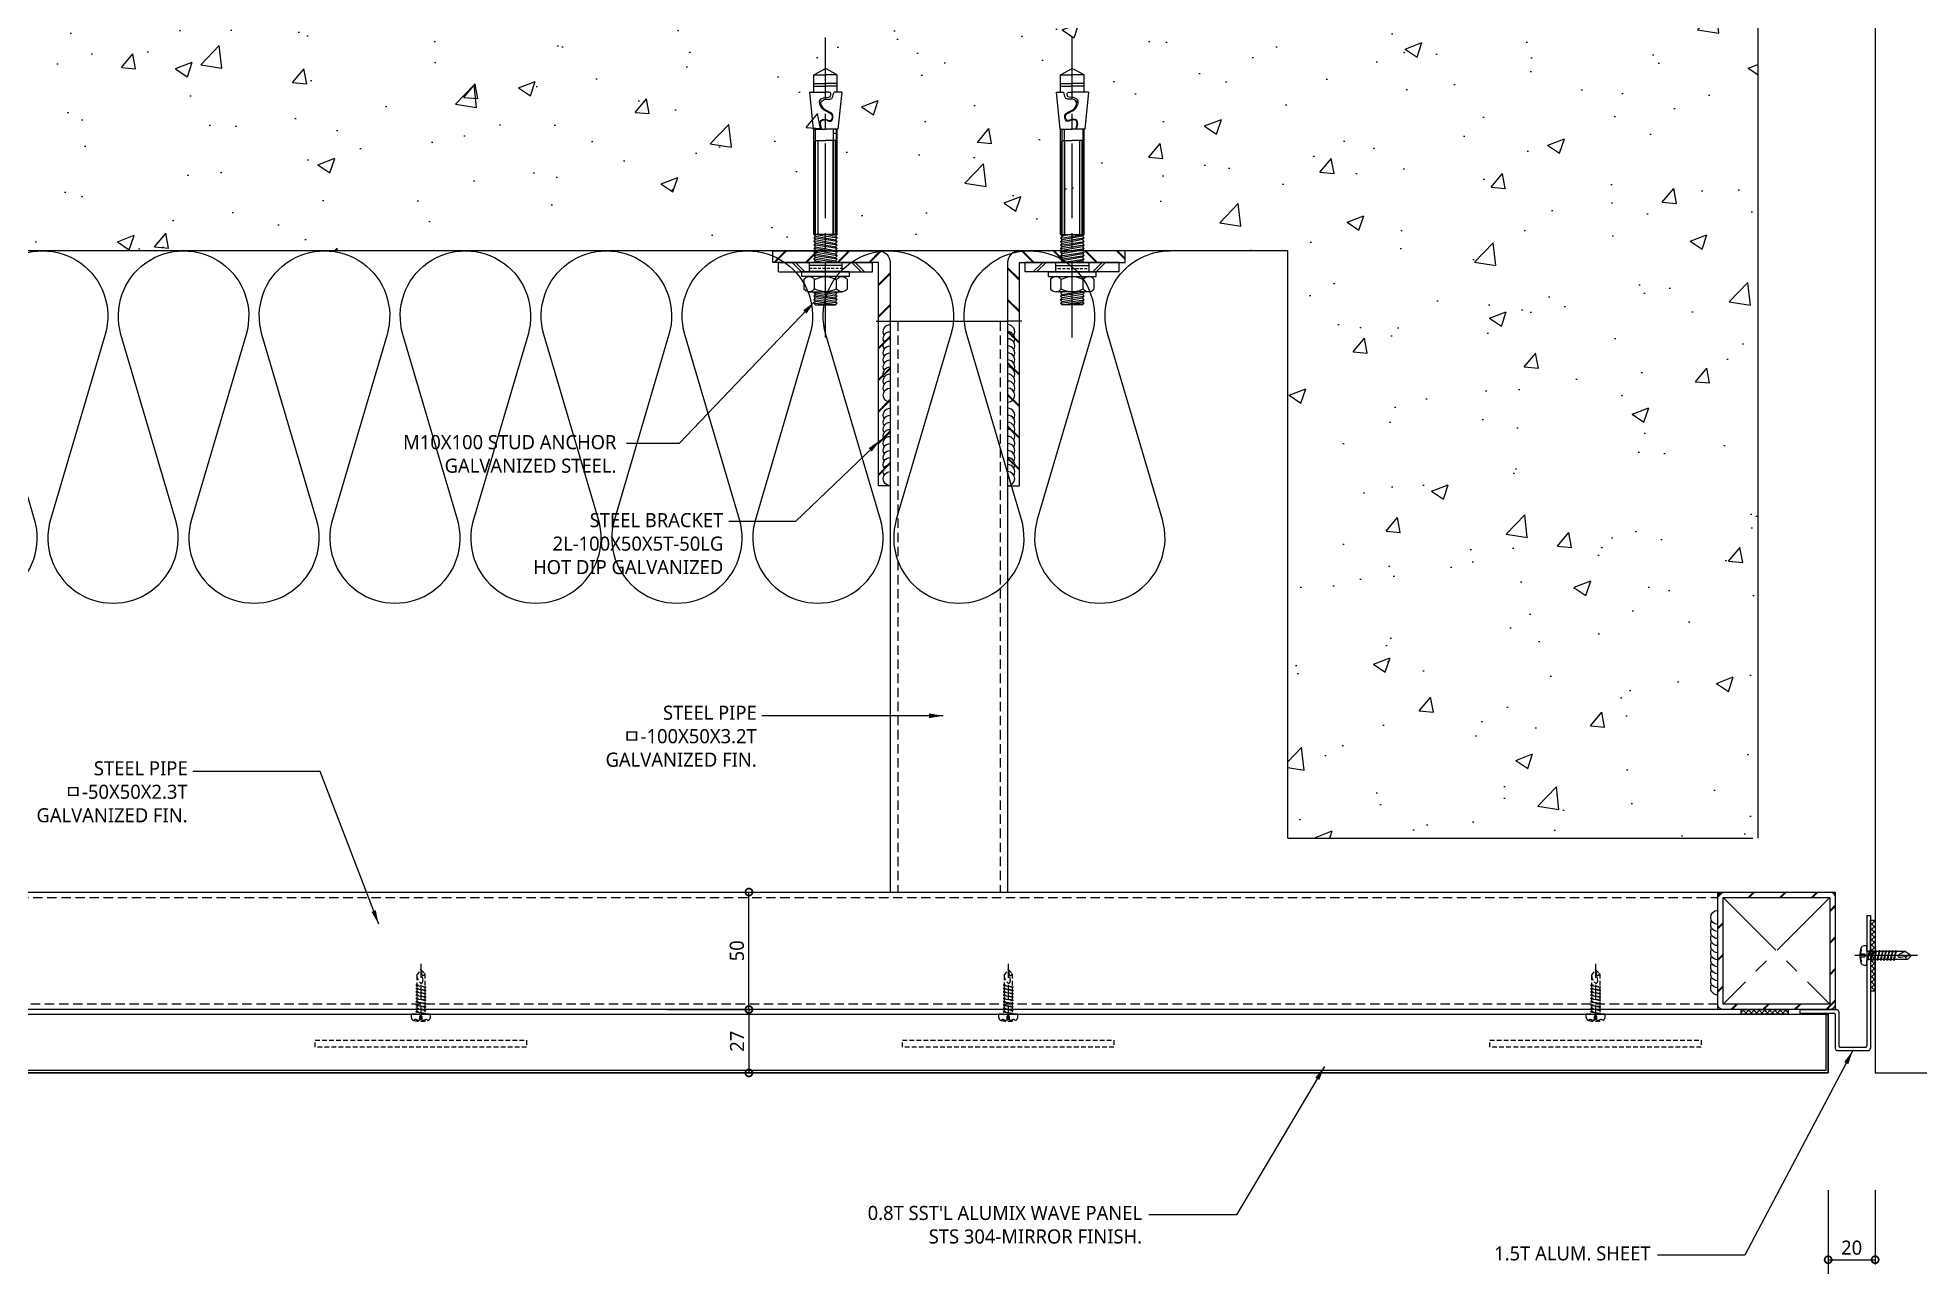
# Model space of a CAD drawing. Header units: millimetres. Extents: x 3584 to 9537, y 842 to 7828.
# Drawn here: x 5551 to 6352, y 6447 to 6969 of the extents above; entities that cross this region are included whole.
import ezdxf

# ---------------------------------------------------------------- set-up
doc = ezdxf.new("R2010")
doc.units = ezdxf.units.MM
doc.set_wipeout_variables(frame=1)
for name, pattern in [('CENTER', [50.8, 31.75, -6.35, 6.35, -6.35]), ('DASHED', [19.05, 12.7, -6.35]), ('HIDDEN', [3, 2, -1]), ('PHANTOM', [25, 20, -1, 1, -1, 1, -1])]:
    doc.linetypes.add(name, pattern=pattern)
doc.layers.get('DEFPOINTS').update_dxf_attribs({"color": 142, "lineweight": 30})
for name, color, linetype in [('0-CEN', 1, 'CENTER'), ('0-DIM', 7, 'Continuous'), ('0-WELDING', 1, 'Continuous'), ('1', 1, 'Continuous'), ('2', 2, 'Continuous'), ('2-SCREW-BOLT', 2, 'Continuous'), ('3', 3, 'CENTER'), ('4', 4, 'Continuous'), ('6', 6, 'Continuous'), ('7', 7, 'Continuous'), ('8', 8, 'Continuous'), ('CASTFIX', 1, 'Continuous'), ('CON', 2, 'Continuous'), ('MRK1', 3, 'Continuous'), ('Net truc', 31, 'CENTER'), ('TEXT', 7, 'Continuous'), ('xref_section$0$CON', 2, 'Continuous'), ('xref_section$0$FIN1', 6, 'Continuous'), ('xref_section$0$INSUL', 8, 'Continuous'), ('xref_section$0$WID', 4, 'Continuous')]:
    doc.layers.add(name, color=color, linetype=linetype)
doc.layers.add('def', color=213, linetype='Continuous', plot=False)
doc.styles.add('맑은고딕', font='malgun.ttf')
doc.dimstyles.new('HD-2', dxfattribs={"dimscale": 2, "dimtxt": 3, "dimasz": 3, "dimexe": 1, "dimexo": 3, "dimgap": 1, "dimtad": 1, "dimdec": 1, "dimzin": 12, "dimdsep": 46, "dimtxsty": '맑은고딕', "dimblk": 'DOTSMALL', "dimcen": 1, "dimclrd": 2, "dimclre": 2, "dimclrt": 7, "dimadec": 1, "dimazin": 2, "dimtfac": 1, "dimtdec": 1, "dimtix": 1, "dimtmove": 2, "dimatfit": 3, "dimfxl": 1, "dimtolj": 1, "dimtzin": 12, "dimlwd": -1, "dimlwe": -1, "dimarcsym": 0})
pattern_1 = [(315.00029167, (-195628.029, 178614.0412), (1.122526301, 1.122537729), []), (45.00029167, (-195628.029, 178614.0412), (-1.122537729, 1.122526301), [])]

msp = doc.modelspace()

# ---------------------------------------------------------------- texts
at = {"layer": 'TEXT', "color": 0, "char_height": 6, "attachment_point": 3, "style": '맑은고딕'}
for s, insert, width in [('M10X100 STUD ANCHOR\\PGALVANIZED STEEL.', (5797.82, 6799.63), 148.494), ('STEEL BRACKET\\P2L-100X50X5T-50LG\\PHOT DIP GALVANIZED', (5843.3, 6766.44), 131.7363), ('STEEL PIPE\\Pㅁ-100X50X3.2T\\PGALVANIZED FIN.', (5857.54, 6684.46), 121.1974), ('STEEL PIPE\\Pㅁ-50X50X2.3T\\PGALVANIZED FIN.', (5615.32, 6660.8), 121.1974), ("0.8T SST'L ALUMIX WAVE PANEL\\PSTS 304-MIRROR FINISH.", (6021.55, 6471.48), 139.0953), ('1.5T ALUM. SHEET', (6237.97, 6454.28), 139.0953)]:
    msp.add_mtext(s, dxfattribs=dict(at, insert=insert, width=width))

# ---------------------------------------------------------------- blocks, each defined once
blk = doc.blocks.new('50X50X2.3T')
h = blk.add_hatch()
h.set_pattern_fill('ANSI32', color=8)
h.set_pattern_definition([(45, (0, 0), (-6.7352, 6.7352), []), (45, (0.449, 0), (-6.7352, 6.7352), [])])
edge = h.paths.add_edge_path()
edge.add_line((-22.7, 25), (22.7, 25))
edge.add_arc((22.7, 22.7), 2.3, 0, 90, ccw=False)
edge.add_line((25, 22.7), (25, -22.7))
edge.add_arc((22.7, -22.7), 2.3, -90, 0, ccw=False)
edge.add_line((22.7, -25), (-22.7, -25))
edge.add_arc((-22.7, -22.7), 2.3, 180, 270, ccw=False)
edge.add_line((-25, -22.7), (-25, 22.7))
edge.add_arc((-22.7, 22.7), 2.3, 90, 180, ccw=False)
h.paths.add_polyline_path([(-22.7, 22.7), (22.7, 22.7), (22.7, -22.7), (-22.7, -22.7)], flags=16)
at = {"layer": '0-CEN'}
for p, q in [((-22.7, 22.7), (22.7, -22.7)), ((22.7, 22.7), (-22.7, -22.7))]:
    blk.add_line(p, q, dxfattribs=at)
at = {"layer": '7'}
blk.add_lwpolyline([(-22.7, 25), (22.7, 25, -0.414214), (25, 22.7), (25, -22.7, -0.414214), (22.7, -25), (-22.7, -25, -0.414214), (-25, -22.7), (-25, 22.7, -0.414214)], format="xyb", close=True, dxfattribs=at)
blk.add_lwpolyline([(-22.7, 22.7), (22.7, 22.7), (22.7, -22.7), (-22.7, -22.7)], close=True, dxfattribs=at)
at = {"layer": 'def'}
blk.add_lwpolyline([(-25, 25), (25, 25), (25, -25), (-25, -25)], close=True, dxfattribs=at)
blk = doc.blocks.new('*U44')
at = {"layer": '0-WELDING'}
for centre, end in [((3, 0), 180), ((6, 0), 120), ((9, 0), 120), ((12, 0), 120), ((15, 0), 120), ((18, 0), 120), ((21, 0), 120), ((24, 0), 120), ((27, 0), 120), ((30, 0), 120), ((33, 0), 120)]:
    blk.add_arc(centre, 3, 0, end, dxfattribs=at)
blk = doc.blocks.new('*U41')
at = {"layer": '2'}
for p, q in [((-1.75, -3.05), (-1.75, 0)), ((1.75, -3.05), (1.75, 0)), ((-1.75, -16.46), (-1.75, -2.96)), ((1.75, -17.26), (1.75, -2.96))]:
    blk.add_line(p, q, dxfattribs=at)
blk.add_lwpolyline([(0, -19), (0.89, -14.29, 0.346664), (0.38, -13.26, 0.325529), (-0.2, -13.37, 0.145857), (-1.75, -16.46), (0, -19), (1.75, -17.26)], format="xyb", dxfattribs=at)
blk.add_arc((0.94, -17.43), 0.825, 12.04422, 129.66617, dxfattribs=at)
at = {"layer": '2-SCREW-BOLT'}
for p, q in [((-1.94, 0), (-4.08, 0)), ((-2.5, 0), (2.5, 0)), ((-2.5, 0), (2.5, 0)), ((4.08, 0), (2.33, 0))]:
    blk.add_line(p, q, dxfattribs=at)
blk.add_lwpolyline([(-4.08, 0), (-4.08, 1.19, -0.334238), (-3.01, 2.61, -0.141196), (3.01, 2.61, -0.334238), (4.08, 1.19), (4.08, 0)], format="xyb", dxfattribs=at)
blk.add_lwpolyline([(3.01, 2.61), (2.74, 2.39), (2.43, 2.3), (2.11, 2.32), (1.79, 2.4), (1.47, 2.52), (1.19, 2.63), (0.95, 2.72), (0.77, 2.74), (0.65, 2.67), (0.59, 2.53), (0.57, 2.33), (0.58, 2.08), (0.59, 1.81), (0.6, 1.54), (0.6, 1.28), (0.55, 1.06), (0.46, 0.88), (0.33, 0.75), (0.17, 0.67), (0, 0.65), (-0.17, 0.67), (-0.33, 0.75), (-0.46, 0.88), (-0.55, 1.06), (-0.6, 1.28), (-0.6, 1.54), (-0.59, 1.81), (-0.58, 2.08), (-0.57, 2.33), (-0.59, 2.53), (-0.65, 2.67), (-0.77, 2.74), (-0.95, 2.72), (-1.19, 2.63), (-1.47, 2.52), (-1.79, 2.4), (-2.11, 2.32), (-2.43, 2.3), (-2.74, 2.39), (-3.01, 2.61)], dxfattribs=at)
at = {"layer": 'Net truc', "color": 1, "linetype": 'CENTER', "ltscale": 3}
blk.add_line((0, -21.48), (0, 5.21), dxfattribs=at)
at = {"color": 187}
blk.add_wipeout([(-2.1, -1.06), (-1.75, -1.26), (0, -0.67), (1.75, -0.43), (2.1, -0.27), (1.75, -0.07), (0, -0.67), (-1.75, -0.9)], dxfattribs=at)
at = {"layer": '1'}
h = blk.add_hatch(dxfattribs=at)
h.set_pattern_fill('AR-SAND', color=256)
edge = h.paths.add_edge_path()
edge.add_line((-5.16, 0), (5.16, 0))
edge.add_arc((0, 0), 5.16, 0, 180)
blk.add_line((0, 0), (0, 0))
at = {"color": 2}
blk.add_lwpolyline([(-2.1, -1.06), (-1.75, -0.9), (1.75, -0.43), (2.1, -0.27), (1.75, -0.07), (-1.75, -1.26), (-2.1, -1.06), (2.1, -0.27)], close=True, dxfattribs=at)
at = {"color": 187}
blk.add_wipeout([(-2.1, -2.47), (-1.75, -2.67), (0, -2.08), (1.75, -1.84), (2.1, -1.68), (1.75, -1.48), (0, -2.08), (-1.75, -2.31)], dxfattribs=at)
at = {"color": 2}
blk.add_lwpolyline([(-2.1, -2.47), (-1.75, -2.31), (1.75, -1.84), (2.1, -1.68), (1.75, -1.48), (-1.75, -2.67), (-2.1, -2.47), (2.1, -1.68)], close=True, dxfattribs=at)
at = {"color": 187}
blk.add_wipeout([(-2.1, -3.88), (-1.75, -4.08), (0, -3.49), (1.75, -3.25), (2.1, -3.09), (1.75, -2.89), (0, -3.49), (-1.75, -3.72)], dxfattribs=at)
at = {"color": 2}
blk.add_lwpolyline([(-2.1, -3.88), (-1.75, -3.72), (1.75, -3.25), (2.1, -3.09), (1.75, -2.89), (-1.75, -4.08), (-2.1, -3.88), (2.1, -3.09)], close=True, dxfattribs=at)
at = {"color": 187}
blk.add_wipeout([(-2.1, -5.29), (-1.75, -5.49), (0, -4.9), (1.75, -4.66), (2.1, -4.5), (1.75, -4.3), (0, -4.9), (-1.75, -5.13)], dxfattribs=at)
at = {"color": 2}
blk.add_lwpolyline([(-2.1, -5.29), (-1.75, -5.13), (1.75, -4.66), (2.1, -4.5), (1.75, -4.3), (-1.75, -5.49), (-2.1, -5.29), (2.1, -4.5)], close=True, dxfattribs=at)
at = {"color": 187}
blk.add_wipeout([(-2.1, -6.7), (-1.75, -6.9), (0, -6.31), (1.75, -6.07), (2.1, -5.91), (1.75, -5.71), (0, -6.31), (-1.75, -6.54)], dxfattribs=at)
at = {"color": 2}
blk.add_lwpolyline([(-2.1, -6.7), (-1.75, -6.54), (1.75, -6.07), (2.1, -5.91), (1.75, -5.71), (-1.75, -6.9), (-2.1, -6.7), (2.1, -5.91)], close=True, dxfattribs=at)
at = {"color": 187}
blk.add_wipeout([(-2.1, -8.11), (-1.75, -8.31), (0, -7.72), (1.75, -7.48), (2.1, -7.32), (1.75, -7.12), (0, -7.72), (-1.75, -7.95)], dxfattribs=at)
at = {"color": 2}
blk.add_lwpolyline([(-2.1, -8.11), (-1.75, -7.95), (1.75, -7.48), (2.1, -7.32), (1.75, -7.12), (-1.75, -8.31), (-2.1, -8.11), (2.1, -7.32)], close=True, dxfattribs=at)
at = {"color": 187}
blk.add_wipeout([(-2.1, -9.52), (-1.75, -9.72), (0, -9.13), (1.75, -8.89), (2.1, -8.73), (1.75, -8.53), (0, -9.13), (-1.75, -9.36)], dxfattribs=at)
at = {"color": 2}
blk.add_lwpolyline([(-2.1, -9.52), (-1.75, -9.36), (1.75, -8.89), (2.1, -8.73), (1.75, -8.53), (-1.75, -9.72), (-2.1, -9.52), (2.1, -8.73)], close=True, dxfattribs=at)
at = {"color": 187}
blk.add_wipeout([(-2.1, -10.93), (-1.75, -11.13), (0, -10.54), (1.75, -10.3), (2.1, -10.14), (1.75, -9.94), (0, -10.54), (-1.75, -10.77)], dxfattribs=at)
at = {"color": 2}
blk.add_lwpolyline([(-2.1, -10.93), (-1.75, -10.77), (1.75, -10.3), (2.1, -10.14), (1.75, -9.94), (-1.75, -11.13), (-2.1, -10.93), (2.1, -10.14)], close=True, dxfattribs=at)
at = {"color": 187}
blk.add_wipeout([(-2.1, -12.34), (-1.75, -12.54), (0, -11.95), (1.75, -11.71), (2.1, -11.55), (1.75, -11.35), (0, -11.95), (-1.75, -12.18)], dxfattribs=at)
at = {"color": 2}
blk.add_lwpolyline([(-2.1, -12.34), (-1.75, -12.18), (1.75, -11.71), (2.1, -11.55), (1.75, -11.35), (-1.75, -12.54), (-2.1, -12.34), (2.1, -11.55)], close=True, dxfattribs=at)
blk = doc.blocks.new('Set Anchor')
at = {"layer": '1'}
h = blk.add_hatch(dxfattribs=at)
h.set_pattern_fill('ANSI33', color=256, scale=10, angle=135, style=0)
h.set_pattern_definition([(180, (-2444.4873, -986.835), (-1e-15, -2.5), []), (180, (-2445.7373, -985.585), (-1e-15, -2.5), [1.25, -0.625])])
h.paths.add_polyline_path([(0, 4), (-7, 4), (-7, 0), (0, 0)])
h.paths.add_polyline_path([(7, 4), (0, 4), (0, 0), (7, 0)])
at = {"color": 1, "linetype": 'CENTER'}
blk.add_line((0, 31.93), (0, -95.78), dxfattribs=at)
for p, q in [((-20, 4), (20, 4)), ((-20, 4), (-20, 0)), ((-20, 0), (20, 0)), ((20, 4), (20, 0))]:
    blk.add_line(p, q)
at = {"layer": '1'}
blk.add_lwpolyline([(-7, 4), (7, 4), (7, 0), (-7, 0)], close=True, dxfattribs=at)
at = {"layer": '2'}
for p, q in [((-5.04, 17.31), (4.25, 18.04)), ((-5.04, 17.31), (4.25, 18.04)), ((5, 17.29), (-5, 15.83)), ((5, 17.29), (-5, 15.83)), ((4.25, 18.04), (-4.29, 16.55)), ((4.25, 18.04), (-4.29, 16.55)), ((-4.29, 18.02), (4.21, 18.02)), ((-4.29, 18.02), (4.21, 18.02)), ((4.25, 16.54), (-4.29, 15.05)), ((4.25, 16.54), (-4.29, 15.05)), ((-9.21, 7.11), (-9.21, 11.3)), ((-9.21, 7.11), (-9.21, 11.3)), ((-7, 12.4), (7, 12.4)), ((-7, 12.4), (7, 12.4)), ((-5.04, 14.29), (-4.29, 13.54)), ((-5.04, 14.29), (-4.29, 13.54)), ((-5.04, 12.79), (-4.29, 13.54)), ((-5.04, 12.79), (-4.29, 13.54)), ((-5.04, 12.79), (-4.65, 12.4)), ((-5.04, 12.79), (-4.65, 12.4)), ((5, 15.79), (-5, 14.26)), ((5, 15.79), (-5, 14.26)), ((-5, 12.76), (5, 14.29)), ((-5, 12.76), (5, 14.29)), ((-4.67, 11.13), (-4.67, 7.27)), ((-4.67, 11.13), (-4.67, 7.27)), ((-4.29, 13.54), (4.25, 15.04)), ((-4.29, 13.54), (4.25, 15.04)), ((4.25, 13.54), (-2.22, 12.4)), ((4.25, 13.54), (-2.22, 12.4)), ((1.6, 12.26), (5, 12.78)), ((1.6, 12.26), (5, 12.78)), ((4.25, 13.54), (5, 14.29)), ((4.25, 13.54), (5, 14.29)), ((4.25, 13.54), (5, 12.78)), ((4.25, 13.54), (5, 12.78)), ((4.62, 12.4), (5, 12.78)), ((4.62, 12.4), (5, 12.78)), ((4.67, 11.13), (4.67, 7.27)), ((4.67, 11.13), (4.67, 7.27)), ((9.21, 7.11), (9.21, 11.3)), ((9.21, 7.11), (9.21, 11.3)), ((10.12, 6), (-10.12, 6)), ((-10.12, 6), (-10.12, 4)), ((-5.04, 0.66), (-5.04, 0.66)), ((-5.04, 0.66), (-5.04, 0.66)), ((4.54, 0), (-5.04, -1.5)), ((4.54, 0), (-5.04, -1.5)), ((-4.29, -0.75), (-0.21, 0)), ((-4.29, -0.75), (-0.21, 0)), ((4.25, -0.67), (4.93, 0)), ((4.25, -0.67), (4.93, 0)), ((10.12, 6), (10.12, 4)), ((-5.04, 0), (-4.29, -0.75)), ((-5.04, 0), (-4.29, -0.75)), ((-5.04, -1.5), (-4.29, -0.75)), ((-5.04, -1.5), (-4.29, -0.75)), ((-5.04, -1.5), (-4.29, -2.25)), ((-5.04, -1.5), (-4.29, -2.25)), ((-5.04, -3), (-4.29, -2.25)), ((-5.04, -3), (-4.29, -2.25)), ((-5.04, -3), (-4.29, -3.75)), ((-5.04, -4.5), (-4.29, -3.75)), ((-5.04, -4.5), (-4.29, -5.25)), ((-5.04, -6), (-4.29, -5.25)), ((-5.04, -6), (-4.29, -6.75)), ((-5.04, -7.51), (-4.29, -6.75)), ((-5.04, -7.51), (-4.29, -8.26)), ((5, -1.42), (-5, -2.99)), ((5, -1.42), (-5, -2.99)), ((5, -2.93), (-5, -4.49)), ((5, -2.93), (-5, -4.49)), ((5, -4.43), (-5, -5.99)), ((5, -4.43), (-5, -5.99)), ((5, -5.93), (-5, -7.49)), ((5, -5.93), (-5, -7.49)), ((5, -7.43), (-5, -8.99)), ((5, -7.43), (-5, -8.99)), ((-4.29, -2.25), (4.25, -0.67)), ((-4.29, -2.25), (4.25, -0.67)), ((-4.29, -3.75), (4.25, -2.18)), ((-4.29, -5.25), (4.25, -3.68)), ((-4.29, -6.75), (4.25, -5.18)), ((-4.29, -8.26), (4.25, -6.68)), ((4.25, -0.67), (5, -1.42)), ((4.25, -0.67), (5, -1.42)), ((4.25, -2.18), (5, -1.42)), ((4.25, -2.18), (5, -1.42)), ((4.25, -2.18), (5, -2.93)), ((4.25, -2.18), (5, -2.93)), ((4.25, -3.68), (5, -2.93)), ((4.25, -3.68), (5, -2.93)), ((4.25, -3.68), (5, -4.43)), ((4.25, -3.68), (5, -4.43)), ((4.25, -5.18), (5, -4.43)), ((4.25, -5.18), (5, -4.43)), ((4.25, -5.18), (5, -5.93)), ((4.25, -5.18), (5, -5.93)), ((4.25, -6.68), (5, -5.93)), ((4.25, -6.68), (5, -5.93)), ((4.25, -6.68), (5, -7.43)), ((4.25, -6.68), (5, -7.43)), ((4.25, -8.18), (5, -7.43)), ((4.25, -8.18), (5, -7.43)), ((-5.04, -9.01), (-4.29, -8.26)), ((-5.04, -9.01), (-4.29, -9.76)), ((-5.04, -10.51), (-4.29, -9.76)), ((-5.04, -10.51), (-4.29, -11.26)), ((5, -8.93), (-5, -10.5)), ((5, -8.93), (-5, -10.5)), ((5, -10.43), (-5, -11.93)), ((-5, -11.93), (-4.29, -11.26)), ((-5, -11.93), (-5, -56.84)), ((-5, -11.93), (-5, -56.84)), ((5, -11.93), (-5, -11.93)), ((-4.8, -11.93), (-4.8, -51.72)), ((-4.8, -11.93), (-4.8, -51.72)), ((-4.51, -11.93), (-4.51, -51.72)), ((-4.51, -11.93), (-4.51, -51.72)), ((-4.29, -9.76), (4.25, -8.18)), ((-4.29, -11.26), (4.25, -9.68)), ((-4.24, -11.93), (-4.24, -51.72)), ((-4.24, -11.93), (-4.24, -51.72)), ((-3.19, -11.93), (-3.19, -51.72)), ((-3.19, -11.93), (-3.19, -51.72)), ((0.66, -11.93), (4.25, -11.18)), ((3.34, -11.93), (3.34, -56.84)), ((4.24, -11.93), (4.24, -51.72)), ((4.24, -11.93), (4.24, -51.72)), ((4.25, -8.18), (5, -8.93)), ((4.25, -8.18), (5, -8.93)), ((4.25, -9.68), (5, -8.93)), ((4.25, -9.68), (5, -8.93)), ((4.25, -9.68), (5, -10.43)), ((4.25, -9.68), (5, -10.43)), ((4.25, -11.18), (5, -10.43)), ((4.25, -11.18), (5, -10.43)), ((4.25, -11.18), (5, -11.93)), ((4.25, -11.18), (5, -11.93)), ((4.51, -11.93), (4.51, -51.72)), ((4.51, -11.93), (4.51, -51.72)), ((4.8, -11.93), (4.8, -51.72)), ((4.8, -11.93), (4.8, -51.72)), ((5, -11.93), (5, -56.84)), ((5, -11.93), (5, -56.84)), ((-4.5, -51.98), (0, -51.98)), ((-4.5, -51.98), (0, -51.98)), ((-4.5, -56.78), (-4.5, -51.98)), ((-4.5, -56.78), (-4.5, -51.98)), ((4.5, -51.98), (0, -51.98)), ((4.5, -51.98), (0, -51.98)), ((4.5, -56.78), (4.5, -51.98)), ((4.5, -56.78), (4.5, -51.98)), ((-6.85, -72.56), (-5.28, -56.79)), ((-6.85, -72.56), (-5.28, -56.79)), ((-5.28, -56.79), (0, -56.79)), ((-5.28, -56.79), (0, -56.79)), ((5.28, -56.79), (0, -56.79)), ((5.28, -56.79), (0, -56.79)), ((6.85, -72.56), (5.28, -56.79)), ((6.85, -72.56), (5.28, -56.79)), ((-6.85, -72.56), (0, -72.56)), ((-6.85, -72.56), (0, -72.56)), ((-5.01, -75.06), (0.08, -75.06)), ((-5.01, -75.06), (0.08, -75.06)), ((-5, -72.56), (-5, -79.95)), ((-5, -72.56), (-5, -79.95)), ((-5, -76.27), (0, -76.27)), ((-5, -76.27), (0, -76.27)), ((-5, -79.95), (0, -82.62)), ((-5, -79.95), (0, -82.62)), ((-5, -79.95), (0, -79.95)), ((-5, -79.95), (0, -79.95)), ((5.01, -75.06), (-0.08, -75.06)), ((5.01, -75.06), (-0.08, -75.06)), ((1.55, -72.56), (0, -72.56)), ((1.55, -72.56), (0, -72.56)), ((5, -76.27), (0, -76.27)), ((5, -76.27), (0, -76.27)), ((5, -79.95), (0, -82.62)), ((5, -79.95), (0, -82.62)), ((5, -79.95), (0, -79.95)), ((5, -79.95), (0, -79.95)), ((6.85, -72.56), (3.59, -72.56)), ((6.85, -72.56), (3.59, -72.56)), ((5, -72.56), (5, -79.95)), ((5, -72.56), (5, -79.95))]:
    blk.add_line(p, q, dxfattribs=at)
at = {"layer": '2', "linetype": 'DASHED'}
for p, q in [((-5.04, 17.27), (-4.29, 18.02)), ((-5.04, 17.27), (-4.29, 18.02)), ((-5.04, 17.31), (-4.29, 16.56)), ((-5.04, 17.31), (-4.29, 16.56)), ((-5.04, 15.8), (-4.29, 16.55)), ((-5.04, 15.8), (-4.29, 16.55)), ((4.25, 18.04), (5, 17.29)), ((4.25, 18.04), (5, 17.29)), ((4.25, 16.54), (5, 17.29)), ((4.25, 16.54), (5, 17.29)), ((4.25, 16.54), (5, 15.79)), ((4.25, 16.54), (5, 15.79)), ((-5.04, 15.8), (-4.29, 15.05)), ((-5.04, 15.8), (-4.29, 15.05)), ((-5.04, 14.29), (-4.29, 15.05)), ((-5.04, 14.29), (-4.29, 15.05)), ((4.25, 15.04), (5, 15.79)), ((4.25, 15.04), (5, 15.79)), ((4.25, 15.04), (5, 14.29)), ((4.25, 15.04), (5, 14.29))]:
    blk.add_line(p, q, dxfattribs=at)
at = {"layer": '2'}
for points in [[(-1.56, -56.79), (-2.1, -57.77), (-2.32, -58.88), (-2.27, -59.81), (-1.92, -60.43), (-1.25, -60.92), (-0.1, -61.01), (0.39, -60.88), (1.01, -60.66), (1.59, -60.43), (2.12, -60.48), (2.52, -60.7), (2.75, -61.23), (2.88, -61.77), (2.88, -62.16), (2.79, -62.69), (2.35, -63.32), (1.45, -63.81), (0.57, -64.25), (-0.14, -64.66), (-0.81, -65.01), (-1.25, -65.41), (-1.7, -65.94), (-2.1, -66.69), (-2.45, -67.58), (-2.54, -68.38), (-2.45, -69.01), (-1.87, -69.72), (-0.54, -70.33), (0.35, -70.29), (1.37, -70.37), (1.95, -70.6), (2.08, -70.92), (2.17, -71.4), (2.17, -71.71), (2.21, -71.98), (2.08, -72.24), (1.9, -72.34), (1.5, -72.56)], [(-1.56, -56.79), (-2.1, -57.77), (-2.32, -58.88), (-2.27, -59.81), (-1.92, -60.43), (-1.25, -60.92), (-0.1, -61.01), (0.39, -60.88), (1.01, -60.66), (1.59, -60.43), (2.12, -60.48), (2.52, -60.7), (2.75, -61.23), (2.88, -61.77), (2.88, -62.16), (2.79, -62.69), (2.35, -63.32), (1.45, -63.81), (0.57, -64.25), (-0.14, -64.66), (-0.81, -65.01), (-1.25, -65.41), (-1.7, -65.94), (-2.1, -66.69), (-2.45, -67.58), (-2.54, -68.38), (-2.45, -69.01), (-1.87, -69.72), (-0.54, -70.33), (0.35, -70.29), (1.37, -70.37), (1.95, -70.6), (2.08, -70.92), (2.17, -71.4), (2.17, -71.71), (2.21, -71.98), (2.08, -72.24), (1.9, -72.34), (1.5, -72.56)], [(-1.47, -56.79), (-1.87, -57.69), (-2.14, -59.01), (-2.01, -59.95), (-1.61, -60.43), (-0.99, -60.74), (-0.27, -60.74), (0.57, -60.57), (1.45, -60.21), (2.43, -60.21), (2.92, -60.88), (3.15, -61.59), (3.1, -62.79), (2.61, -63.5), (1.99, -63.85), (0.61, -64.56), (-0.23, -65.09), (-1.03, -65.94), (-1.7, -67), (-1.87, -67.28), (-1.96, -68.42), (-1.65, -68.78), (-0.9, -69.31), (0.08, -69.62), (0.92, -69.58), (1.95, -69.54), (2.7, -69.89), (3.15, -70.65), (3.41, -71.93), (3.59, -72.56)], [(-1.47, -56.79), (-1.87, -57.69), (-2.14, -59.01), (-2.01, -59.95), (-1.61, -60.43), (-0.99, -60.74), (-0.27, -60.74), (0.57, -60.57), (1.45, -60.21), (2.43, -60.21), (2.92, -60.88), (3.15, -61.59), (3.1, -62.79), (2.61, -63.5), (1.99, -63.85), (0.61, -64.56), (-0.23, -65.09), (-1.03, -65.94), (-1.7, -67), (-1.87, -67.28), (-1.96, -68.42), (-1.65, -68.78), (-0.9, -69.31), (0.08, -69.62), (0.92, -69.58), (1.95, -69.54), (2.7, -69.89), (3.15, -70.65), (3.41, -71.93), (3.59, -72.56)]]:
    blk.add_lwpolyline(points, dxfattribs=at)
for centre, radius, start, end in [((-7, 9.64), 2.76, 32.64489, 143.19138), ((-7, 9.64), 2.76, 32.64489, 143.19138), ((0, 3.2), 9.21, 59.52259, 120.47741), ((0, 3.2), 9.21, 59.52259, 120.47741), ((7, 9.64), 2.76, 36.80862, 147.35511), ((7, 9.64), 2.76, 36.80862, 147.35511), ((-7, 8.76), 2.76, 216.80862, 327.35511), ((-7, 8.76), 2.76, 216.80862, 327.35511), ((0, 15.21), 9.21, 239.52259, 300.47741), ((0, 15.21), 9.21, 239.52259, 300.47741), ((7, 8.76), 2.76, 212.64489, 323.19138), ((7, 8.76), 2.76, 212.64489, 323.19138)]:
    blk.add_arc(centre, radius, start, end, dxfattribs=at)
at = {"layer": '3'}
blk.add_line((10.12, 4), (-10.12, 4), dxfattribs=at)
at = {"layer": '8'}
for p, q in [((-10.19, 4), (-14.19, 0)), ((-8.77, 4), (-12.77, 0)), ((15.17, 4), (11.17, 0)), ((16.59, 4), (12.59, 0))]:
    blk.add_line(p, q, dxfattribs=at)
at = {"layer": 'CASTFIX'}
blk.add_line((3.19, -11.93), (3.19, -51.72), dxfattribs=at)
blk.add_line((3.19, -11.93), (3.19, -51.72), dxfattribs=at)
blk = doc.blocks.new('*U35')
at = {"layer": '0-WELDING'}
for centre, start in [((3, 0), 180), ((6, 0), 240), ((9, 0), 240), ((12, 0), 240), ((15, 0), 240), ((18, 0), 240), ((21, 0), 240), ((24, 0), 240), ((27, 0), 240), ((30, 0), 240)]:
    blk.add_arc(centre, 3, start, 0, dxfattribs=at)
blk = doc.blocks.new('L-100X80X6T-1')
at = {"layer": '7'}
h = blk.add_hatch(dxfattribs=at)
h.set_pattern_fill('ANSI32', color=8)
h.set_pattern_definition([(45, (-100811.442, -62247.727), (-6.7351921, 6.7351921), []), (45, (-100810.993, -62247.727), (-6.7351921, 6.7351921), [])])
edge = h.paths.add_edge_path()
edge.add_line((0, 0), (0, 5))
edge.add_line((0, 5), (-95, 5))
edge.add_line((-95, 5), (-95, 50))
edge.add_line((-95, 50), (-100, 50))
edge.add_line((-100, 50), (-100, 5))
edge.add_arc((-95, 5), 5, 180, 270)
edge.add_line((-95, 0), (0, 0))
blk.add_lwpolyline([(0, 0), (0, 5), (-95, 5), (-95, 50), (-100, 50), (-100, 5, 0.414214), (-95, 0)], format="xyb", close=True, dxfattribs=at)
at = {"layer": 'def'}
blk.add_line((-70, 6), (-70, 0), dxfattribs=at)
at = {"rotation": 180}
for p in [(-35.57, 0), (0, 0)]:
    blk.add_blockref('*U35', p, dxfattribs=at)
at = {"layer": '7', "rotation": 270}
blk.add_blockref('Set Anchor', (-95, 27.5), dxfattribs=at)
blk = doc.blocks.new('_DOTSMALL')
at = {"color": 0, "linetype": 'ByBlock', "const_width": 0.5}
blk.add_lwpolyline([(-0.0625, 0, 1), (0.0625, 0, 1)], format="xyb", close=True, dxfattribs=at)
blk = doc.blocks.new('*D90')
at = {"layer": 'DEFPOINTS', "color": 0, "transparency": 16777216}
for p in [(6313.57, 6484.24), (6333.57, 6484.24), (6333.57, 6448.57)]:
    blk.add_point(p, dxfattribs=at)
at = {"layer": 'MRK1', "color": 2, "transparency": 16777216}
for p, q in [((6313.57, 6478.24), (6313.57, 6446.57)), ((6333.57, 6478.24), (6333.57, 6446.57)), ((6313.57, 6448.57), (6333.57, 6448.57))]:
    blk.add_line(p, q, dxfattribs=at)
at = {"layer": 'MRK1', "color": 2, "transparency": 16777216, "xscale": 6, "yscale": 6, "zscale": 6, "rotation": 180}
blk.add_blockref('_DOTSMALL', (6313.57, 6448.57), dxfattribs=at)
at = {"layer": 'MRK1', "color": 2, "transparency": 16777216, "xscale": 6, "yscale": 6, "zscale": 6}
blk.add_blockref('_DOTSMALL', (6333.57, 6448.57), dxfattribs=at)
at = {"layer": 'MRK1', "color": 7, "transparency": 16777216, "insert": (6323.57, 6453.67), "char_height": 6, "attachment_point": 5, "style": '맑은고딕'}
blk.add_mtext('\\A1;20', dxfattribs=at)
blk = doc.blocks.new('*D91')
at = {"layer": '0-DIM', "color": 2, "transparency": 16777216}
for p, q in [((5819.59, 6555.09), (5856.21, 6555.09)), ((5854.21, 6555.09), (5854.21, 6528.09)), ((5819.59, 6528.09), (5856.21, 6528.09))]:
    blk.add_line(p, q, dxfattribs=at)
at = {"layer": 'DEFPOINTS', "color": 0, "transparency": 16777216}
for p in [(5813.59, 6555.09), (5813.59, 6528.09), (5854.21, 6528.09)]:
    blk.add_point(p, dxfattribs=at)
at = {"layer": '0-DIM', "color": 2, "transparency": 16777216, "xscale": 6, "yscale": 6, "zscale": 6}
for p, rotation in [((5854.21, 6555.09), 90), ((5854.21, 6528.09), 270)]:
    blk.add_blockref('_DOTSMALL', p, dxfattribs=dict(at, rotation=rotation))
at = {"layer": '0-DIM', "color": 7, "transparency": 16777216, "insert": (5849.16, 6541.59), "char_height": 6, "attachment_point": 5, "rotation": 90, "style": '맑은고딕'}
blk.add_mtext('\\A1;27', dxfattribs=at)
blk = doc.blocks.new('*D92')
at = {"layer": '0-DIM', "color": 2, "transparency": 16777216}
for p, q in [((5819.59, 6605.09), (5856.21, 6605.09)), ((5854.21, 6555.09), (5854.21, 6605.09)), ((5819.59, 6555.09), (5856.21, 6555.09))]:
    blk.add_line(p, q, dxfattribs=at)
at = {"layer": 'DEFPOINTS', "color": 0, "transparency": 16777216}
for p in [(5813.59, 6605.09), (5854.21, 6605.09), (5813.59, 6555.09)]:
    blk.add_point(p, dxfattribs=at)
at = {"layer": '0-DIM', "color": 2, "transparency": 16777216, "xscale": 6, "yscale": 6, "zscale": 6}
for p, rotation in [((5854.21, 6605.09), 90), ((5854.21, 6555.09), 270)]:
    blk.add_blockref('_DOTSMALL', p, dxfattribs=dict(at, rotation=rotation))
at = {"layer": '0-DIM', "color": 7, "transparency": 16777216, "insert": (5849.11, 6580.09), "char_height": 6, "attachment_point": 5, "rotation": 90, "style": '맑은고딕'}
blk.add_mtext('\\A1;50', dxfattribs=at)
blk = doc.blocks.new('*D89')
at = {"layer": 'DEFPOINTS', "color": 0, "transparency": 16777216}
for p in [(5483.57, 6484.24), (6313.57, 6484.24), (5483.57, 6384.32)]:
    blk.add_point(p, dxfattribs=at)
at = {"layer": 'MRK1', "color": 2, "transparency": 16777216}
for p, q in [((6313.57, 6478.24), (6313.57, 6382.32)), ((6313.57, 6384.32), (5483.57, 6384.32))]:
    blk.add_line(p, q, dxfattribs=at)
at = {"layer": 'MRK1', "color": 2, "transparency": 16777216, "xscale": 6, "yscale": 6, "zscale": 6, "rotation": 180}
blk.add_blockref('_DOTSMALL', (5483.57, 6384.32), dxfattribs=at)
at = {"layer": 'MRK1', "color": 2, "transparency": 16777216, "xscale": 6, "yscale": 6, "zscale": 6}
blk.add_blockref('_DOTSMALL', (6313.57, 6384.32), dxfattribs=at)
at = {"layer": 'MRK1', "color": 7, "transparency": 16777216, "insert": (5898.57, 6389.42), "char_height": 6, "attachment_point": 5, "style": '맑은고딕'}
blk.add_mtext('\\A1;MODULE DIM', dxfattribs=at)

# ---------------------------------------------------------------- dimensions: what is measured, and where the dimension line sits
at = {"layer": '0-DIM'}
for base, p2, picture, middle in [((5854.21, 6605.09), (5813.59, 6605.09), '*D92', (5849.11, 6580.09)), ((5854.21, 6528.09), (5813.59, 6528.09), '*D91', (5849.16, 6541.59))]:
    dim = msp.add_linear_dim(base=base, p1=(5813.59, 6555.09), p2=p2, angle=90, dimstyle='HD-2', dxfattribs=at)
    dim.commit()
    dim.dimension.update_dxf_attribs({"geometry": picture, "text_midpoint": middle})
at = {"layer": 'MRK1'}
dim = msp.add_linear_dim(base=(5483.57, 6384.32), p1=(6313.57, 6484.24), p2=(5483.57, 6484.24), text='MODULE DIM', dimstyle='HD-2', override={"dimse2": 1}, dxfattribs=at)
dim.commit()
dim.dimension.update_dxf_attribs({"geometry": '*D89', "text_midpoint": (5898.57, 6389.42)})
dim = msp.add_linear_dim(base=(6333.57, 6448.57), p1=(6313.57, 6484.24), p2=(6333.57, 6484.24), dimstyle='HD-2', dxfattribs=at)
dim.commit()
dim.dimension.update_dxf_attribs({"geometry": '*D90', "text_midpoint": (6323.57, 6453.67)})

# ---------------------------------------------------------------- hatches: boundary and pattern name
h = msp.add_hatch()
h.set_pattern_fill('ANSI37', color=8, scale=0.5, angle=-89.99971, style=0)
h.set_pattern_definition(pattern_1)
h.paths.add_polyline_path([(6333.57, 6593.09), (6333.57, 6578.09), (6331.57, 6578.09), (6331.57, 6593.09)])
h = msp.add_hatch()
h.set_pattern_fill('ANSI37', color=8, scale=0.5, angle=0.00029, style=0)
h.set_pattern_definition([(45.00029167, (-165739.3798, -195406.5053), (-1.122537729, 1.122526301), []), (135.00029167, (-165739.3798, -195406.5053), (-1.122526301, -1.122537729), [])])
h.paths.add_polyline_path([(6276.57, 6555.09), (6296.57, 6555.09), (6296.57, 6553.09), (6276.57, 6553.09)])
at = {"layer": 'CON'}
h = msp.add_hatch(dxfattribs=at)
h.set_pattern_fill('AR-CONC', color=8, scale=0.4)
h.set_pattern_definition([(50, (-26704.566, -5331.814), (72.87387, -6.37563), [7.62, -83.82]), (355, (-26704.57, -5331.81), (-14.09737, 76.42274), [6.096, -67.05623]), (100.45144, (-26698.494, -5332.345), (58.7765, 70.0471), [6.476, -71.2361]), (46.1842, (-26704.57, -5311.49), (108.43162, -16.81693), [11.43, -125.73]), (96.63556, (-26695.53, -5312.9), (94.96165, 98.97045), [9.714, -106.85424]), (351.18415, (-26704.57, -5311.49), (94.96165, 98.97045), [9.144, -100.5839]), (21, (-26694.406, -5316.574), (60.64576, -40.90608), [7.62, -83.82]), (326, (-26694.41, -5316.57), (24.72081, 73.67519), [6.096, -67.056]), (71.45144, (-26689.35, -5319.98), (85.36657, 32.76911), [6.476, -71.23598]), (37.5, (-26704.566, -5331.814), (1.235441, 33.822016), [0, -66.2432, 0, -68.072, 0, -67.31]), (7.5, (-26704.566, -5331.814), (26.727865, 40.07223), [0, -38.8112, 0, -64.7192, 0, -25.654]), (327.5, (-26727.223, -5331.814), (54.236238, -2.291498), [0, -25.4, 0, -79.248, 0, -105.156]), (317.5, (-26737.383, -5331.814), (59.25167, 10.170596), [0, -33.02, 0, -52.6288, 0, -74.676])])
h.paths.add_polyline_path([(6283.57, 7578.09), (5487.76, 7578.09, 0.041886), (5483.57, 7528.09), (5483.57, 6878.09), (6083.57, 6878.09), (6083.57, 6628.09), (6283.57, 6628.09)])

# ---------------------------------------------------------------- linework, layer by layer
at = {"color": 8}
for points in [[(6333.57, 6593.09), (6333.57, 6578.09), (6331.57, 6578.09), (6331.57, 6593.09)], [(6276.57, 6555.09), (6296.57, 6555.09), (6296.57, 6553.09), (6276.57, 6553.09)]]:
    msp.add_lwpolyline(points, close=True, dxfattribs=at)
at = {"layer": '2', "color": 8, "linetype": 'HIDDEN'}
for p, q in [((5712.82, 6569.55), (5712.82, 6556.06)), ((5716.32, 6570.35), (5716.32, 6556.06)), ((5962.82, 6569.55), (5962.82, 6556.06)), ((5966.32, 6570.35), (5966.32, 6556.06)), ((6212.82, 6569.55), (6212.82, 6556.06)), ((6216.32, 6570.35), (6216.32, 6556.06)), ((5712.82, 6556.14), (5712.82, 6553.09)), ((5716.32, 6556.14), (5716.32, 6553.09)), ((5962.82, 6556.14), (5962.82, 6553.09)), ((5966.32, 6556.14), (5966.32, 6553.09)), ((6212.82, 6556.14), (6212.82, 6553.09)), ((6216.32, 6556.14), (6216.32, 6553.09))]:
    msp.add_line(p, q, dxfattribs=at)
for points in [[(5714.57, 6572.09), (5715.46, 6567.38, -0.346664), (5714.95, 6566.36, -0.325529), (5714.37, 6566.46, -0.145857), (5712.82, 6569.55), (5714.57, 6572.09), (5716.32, 6570.35)], [(5964.57, 6572.09), (5965.46, 6567.38, -0.346664), (5964.95, 6566.36, -0.325529), (5964.37, 6566.46, -0.145857), (5962.82, 6569.55), (5964.57, 6572.09), (5966.32, 6570.35)], [(6214.57, 6572.09), (6215.46, 6567.38, -0.346664), (6214.95, 6566.36, -0.325529), (6214.37, 6566.46, -0.145857), (6212.82, 6569.55), (6214.57, 6572.09), (6216.32, 6570.35)]]:
    msp.add_lwpolyline(points, format="xyb", dxfattribs=at)
for centre in [(5715.51, 6570.53), (5965.51, 6570.53), (6215.51, 6570.53)]:
    msp.add_arc(centre, 0.825, 230.33383, 347.95578, dxfattribs=at)
at = {"layer": '2-SCREW-BOLT', "color": 8, "linetype": 'HIDDEN'}
for p, q in [((5712.62, 6553.09), (5710.49, 6553.09)), ((5712.07, 6553.09), (5717.07, 6553.09)), ((5712.07, 6553.09), (5717.07, 6553.09)), ((5718.65, 6553.09), (5716.9, 6553.09)), ((5962.62, 6553.09), (5960.49, 6553.09)), ((5962.07, 6553.09), (5967.07, 6553.09)), ((5962.07, 6553.09), (5967.07, 6553.09)), ((5968.65, 6553.09), (5966.9, 6553.09)), ((6212.62, 6553.09), (6210.49, 6553.09)), ((6212.07, 6553.09), (6217.07, 6553.09)), ((6212.07, 6553.09), (6217.07, 6553.09)), ((6218.65, 6553.09), (6216.9, 6553.09))]:
    msp.add_line(p, q, dxfattribs=at)
for points in [[(5710.49, 6553.09), (5710.49, 6551.9, 0.334238), (5711.55, 6550.48, 0.141196), (5717.58, 6550.48, 0.334238), (5718.65, 6551.9), (5718.65, 6553.09)], [(5960.49, 6553.09), (5960.49, 6551.9, 0.334238), (5961.55, 6550.48, 0.141196), (5967.58, 6550.48, 0.334238), (5968.65, 6551.9), (5968.65, 6553.09)], [(6210.49, 6553.09), (6210.49, 6551.9, 0.334238), (6211.55, 6550.48, 0.141196), (6217.58, 6550.48, 0.334238), (6218.65, 6551.9), (6218.65, 6553.09)]]:
    msp.add_lwpolyline(points, format="xyb", dxfattribs=at)
for points in [[(5717.58, 6550.48), (5717.31, 6550.7), (5717, 6550.79), (5716.68, 6550.77), (5716.35, 6550.69), (5716.04, 6550.58), (5715.76, 6550.46), (5715.52, 6550.37), (5715.34, 6550.35), (5715.22, 6550.42), (5715.16, 6550.56), (5715.14, 6550.77), (5715.15, 6551.01), (5715.16, 6551.28), (5715.17, 6551.55), (5715.16, 6551.81), (5715.12, 6552.04), (5715.03, 6552.21), (5714.9, 6552.34), (5714.74, 6552.42), (5714.57, 6552.44), (5714.4, 6552.42), (5714.24, 6552.34), (5714.11, 6552.21), (5714.02, 6552.04), (5713.97, 6551.81), (5713.96, 6551.55), (5713.98, 6551.28), (5713.99, 6551.01), (5714, 6550.77), (5713.98, 6550.56), (5713.92, 6550.42), (5713.8, 6550.35), (5713.62, 6550.37), (5713.38, 6550.46), (5713.09, 6550.58), (5712.78, 6550.69), (5712.46, 6550.77), (5712.14, 6550.79), (5711.83, 6550.7), (5711.55, 6550.48)], [(5967.58, 6550.48), (5967.31, 6550.7), (5967, 6550.79), (5966.68, 6550.77), (5966.35, 6550.69), (5966.04, 6550.58), (5965.76, 6550.46), (5965.52, 6550.37), (5965.34, 6550.35), (5965.22, 6550.42), (5965.16, 6550.56), (5965.14, 6550.77), (5965.15, 6551.01), (5965.16, 6551.28), (5965.17, 6551.55), (5965.16, 6551.81), (5965.12, 6552.04), (5965.03, 6552.21), (5964.9, 6552.34), (5964.74, 6552.42), (5964.57, 6552.44), (5964.4, 6552.42), (5964.24, 6552.34), (5964.11, 6552.21), (5964.02, 6552.04), (5963.97, 6551.81), (5963.96, 6551.55), (5963.98, 6551.28), (5963.99, 6551.01), (5964, 6550.77), (5963.98, 6550.56), (5963.92, 6550.42), (5963.8, 6550.35), (5963.62, 6550.37), (5963.38, 6550.46), (5963.09, 6550.58), (5962.78, 6550.69), (5962.46, 6550.77), (5962.14, 6550.79), (5961.83, 6550.7), (5961.55, 6550.48)], [(6217.58, 6550.48), (6217.31, 6550.7), (6217, 6550.79), (6216.68, 6550.77), (6216.35, 6550.69), (6216.04, 6550.58), (6215.76, 6550.46), (6215.52, 6550.37), (6215.34, 6550.35), (6215.22, 6550.42), (6215.16, 6550.56), (6215.14, 6550.77), (6215.15, 6551.01), (6215.16, 6551.28), (6215.17, 6551.55), (6215.16, 6551.81), (6215.12, 6552.04), (6215.03, 6552.21), (6214.9, 6552.34), (6214.74, 6552.42), (6214.57, 6552.44), (6214.4, 6552.42), (6214.24, 6552.34), (6214.11, 6552.21), (6214.02, 6552.04), (6213.97, 6551.81), (6213.96, 6551.55), (6213.98, 6551.28), (6213.99, 6551.01), (6214, 6550.77), (6213.98, 6550.56), (6213.92, 6550.42), (6213.8, 6550.35), (6213.62, 6550.37), (6213.38, 6550.46), (6213.09, 6550.58), (6212.78, 6550.69), (6212.46, 6550.77), (6212.14, 6550.79), (6211.83, 6550.7), (6211.55, 6550.48)]]:
    msp.add_lwpolyline(points, dxfattribs=at)
at = {"layer": '4'}
msp.add_lwpolyline([(5483.57, 6553.09), (6313.57, 6553.09), (6313.57, 6528.09), (5483.57, 6528.09)], dxfattribs=at)
at = {"layer": '4', "color": 8, "linetype": 'HIDDEN'}
for points in [[(5669.57, 6542.09), (5759.57, 6542.09), (5759.57, 6539.09), (5669.57, 6539.09)], [(5919.57, 6542.09), (6009.57, 6542.09), (6009.57, 6539.09), (5919.57, 6539.09)], [(6169.57, 6542.09), (6259.57, 6542.09), (6259.57, 6539.09), (6169.57, 6539.09)]]:
    msp.add_lwpolyline(points, close=True, dxfattribs=at)
at = {"layer": '7'}
for p, q in [((5914.34, 6848.09), (5914.34, 6605.09)), ((5914.34, 6848.09), (5964.34, 6848.09)), ((5964.34, 6848.09), (5964.34, 6605.09)), ((5483.57, 6605.09), (6266.57, 6605.09)), ((6266.57, 6605.09), (6316.57, 6605.09)), ((6266.57, 6555.09), (5483.57, 6555.09))]:
    msp.add_line(p, q, dxfattribs=at)
at = {"layer": '7', "color": 8, "linetype": 'HIDDEN', "ltscale": 2}
for p, q in [((5917.54, 6848.09), (5917.54, 6605.09)), ((5961.14, 6848.09), (5961.14, 6605.09)), ((5483.57, 6602.79), (6266.57, 6602.79)), ((6266.57, 6557.39), (5483.57, 6557.39))]:
    msp.add_line(p, q, dxfattribs=at)
at = {"layer": '7', "color": 4}
msp.add_lwpolyline([(5483.57, 6528.09), (6313.57, 6528.09), (6313.57, 6553.09), (6312.57, 6553.09), (6312.57, 6529.09), (5483.57, 6529.09)], dxfattribs=at)
at = {"layer": 'MRK1', "color": 3, "linetype": 'PHANTOM', "ltscale": 20}
msp.add_lwpolyline([(5783.57, 6228.09, -0.414214), (5483.57, 6528.09), (5483.57, 7528.09, -0.414214), (5783.57, 7828.09), (6783.57, 7828.09, -0.414214), (7083.57, 7528.09), (7083.57, 6528.09, -0.414214), (6783.57, 6228.09)], format="xyb", close=True, dxfattribs=at)
at = {"layer": 'Net truc', "color": 8, "linetype": 'HIDDEN', "ltscale": 3}
for p, q in [((5714.57, 6574.57), (5714.57, 6547.89)), ((5964.57, 6574.57), (5964.57, 6547.89)), ((6214.57, 6574.57), (6214.57, 6547.89))]:
    msp.add_line(p, q, dxfattribs=at)
at = {"layer": 'xref_section$0$CON'}
for p, q in [((6283.57, 7578.09), (6283.57, 6628.09)), ((6083.57, 6878.09), (5483.57, 6878.09)), ((6083.57, 6628.09), (6083.57, 6878.09)), ((6083.57, 6628.09), (6281.57, 6628.09))]:
    msp.add_line(p, q, dxfattribs=at)
at = {"layer": 'xref_section$0$FIN1', "color": 3}
for p, q in [((6330.07, 6595.09), (6331.57, 6595.09)), ((6301.57, 6555.09), (6317.07, 6555.09)), ((6301.57, 6555.09), (6301.57, 6553.59)), ((6301.57, 6553.59), (6316.07, 6553.59)), ((6316.57, 6553.09), (6316.57, 6538.59)), ((6316.57, 6553.09), (6316.57, 6538.59)), ((6318.07, 6554.09), (6318.07, 6539.59)), ((6317.57, 6537.59), (6330.57, 6537.59)), ((6318.57, 6539.09), (6329.57, 6539.09))]:
    msp.add_line(p, q, dxfattribs=at)
for centre, radius, start, end in [((6316.07, 6553.09), 0.5, 0, 90), ((6317.07, 6554.09), 1, 0, 90), ((6317.57, 6538.59), 1, 180, 270), ((6318.57, 6539.59), 0.5, 180, 270), ((6329.57, 6539.59), 0.5, 270, 0), ((6330.57, 6538.59), 1, 270, 0)]:
    msp.add_arc(centre, radius, start, end, dxfattribs=at)
at = {"layer": 'xref_section$0$INSUL'}
msp.add_lwpolyline([(5483.57, 6736.61, 0.269416), (5490.19, 6763.69), (5466.95, 6842.49, -1.337394), (5520.19, 6842.49), (5496.95, 6763.69, 1.337394), (5550.19, 6763.69), (5526.95, 6842.49, -1.337394), (5580.19, 6842.49), (5556.95, 6763.69, 1.337394), (5610.19, 6763.69), (5586.95, 6842.49, -1.337394), (5640.19, 6842.49), (5616.95, 6763.69, 1.337394), (5670.19, 6763.69), (5646.95, 6842.49, -1.337394), (5700.19, 6842.49), (5676.95, 6763.69, 1.337394), (5730.19, 6763.69), (5706.95, 6842.49, -1.337394), (5760.19, 6842.49), (5736.95, 6763.69, 1.337394), (5790.19, 6763.69), (5766.95, 6842.49, -1.337394), (5820.19, 6842.49), (5796.95, 6763.69, 1.337394), (5850.19, 6763.69), (5826.95, 6842.49, -1.337394), (5880.19, 6842.49), (5856.95, 6763.69, 1.337394), (5910.19, 6763.69), (5886.95, 6842.49, -1.337394), (5940.19, 6842.49), (5916.95, 6763.69, 1.337394), (5970.19, 6763.69), (5946.95, 6842.49, -1.337394), (6000.19, 6842.49), (5976.95, 6763.69, 1.337394), (6030.19, 6763.69), (6006.95, 6842.49, -0.500912), (6033.57, 6878.09)], format="xyb", dxfattribs=at)
at = {"layer": 'xref_section$0$WID'}
for p, q in [((6333.57, 7828.09), (6333.57, 6528.09)), ((6333.57, 6528.09), (6683.57, 6528.09))]:
    msp.add_line(p, q, dxfattribs=at)

# ---------------------------------------------------------------- block references
at = {"xscale": -1, "rotation": 90}
msp.add_blockref('*U44', (6266.57, 6597.29), dxfattribs=at)
at = {"layer": '7', "xscale": -1, "rotation": 90}
msp.add_blockref('L-100X80X6T-1', (5914.34, 6778.09), dxfattribs=at)
at = {"layer": '7', "rotation": 270}
msp.add_blockref('L-100X80X6T-1', (5964.34, 6778.09), dxfattribs=at)
at = {"layer": '7'}
msp.add_blockref('50X50X2.3T', (6291.57, 6580.09), dxfattribs=at)

msp.set_redraw_order([(e.dxf.handle, doc.entitydb.next_handle()) for e in msp.query("TEXT MTEXT ATTDEF DIMENSION ARC_DIMENSION")])  # texts and dimensions are drawn at this point

# ---------------------------------------------------------------- leaders
at = {"layer": '0-DIM'}
for points in [[(5882.16, 6856.41), (5824.48, 6796.06), (5802.13, 6796.06)], [(5910.17, 6797.52), (5874.11, 6762.87), (5845.64, 6762.87)], [(5936.91, 6680.14), (5859.78, 6680.14)], [(5696.63, 6591.38), (5671.66, 6656.48), (5617.56, 6656.48)], [(6324.07, 6537.59), (6278.12, 6450.5), (6240.88, 6450.5)], [(6099.2, 6530.78), (6061.71, 6467.69), (6024.47, 6467.69)]]:
    msp.add_leader(points, dimstyle='HD-2', override={"dimgap": 1, "dimtad": 0}, dxfattribs=at)

# ---------------------------------------------------------------- next in the draw order: block references
at = {"layer": '6', "xscale": -1, "rotation": 90}
msp.add_blockref('*U41', (6330.07, 6578.09), dxfattribs=at)

# ---------------------------------------------------------------- next in the draw order: wipeouts: each hides what was drawn before it
at = {"color": 8, "linetype": 'HIDDEN'}
for points in [[(5712.47, 6554.15), (5712.82, 6554.36), (5714.57, 6553.76), (5716.32, 6553.53), (5716.67, 6553.36), (5716.32, 6553.16), (5714.57, 6553.76), (5712.82, 6553.99)], [(5962.47, 6554.15), (5962.82, 6554.36), (5964.57, 6553.76), (5966.32, 6553.53), (5966.67, 6553.36), (5966.32, 6553.16), (5964.57, 6553.76), (5962.82, 6553.99)], [(6212.47, 6554.15), (6212.82, 6554.36), (6214.57, 6553.76), (6216.32, 6553.53), (6216.67, 6553.36), (6216.32, 6553.16), (6214.57, 6553.76), (6212.82, 6553.99)]]:
    msp.add_wipeout(points, dxfattribs=at)

# ---------------------------------------------------------------- next in the draw order: hatches: boundary and pattern name
h = msp.add_hatch()
h.set_pattern_fill('ANSI37', color=8, scale=0.5, angle=-89.99971, style=0)
h.set_pattern_definition(pattern_1)
h.paths.add_polyline_path([(6333.57, 6563.09), (6333.57, 6578.09), (6331.57, 6578.09), (6331.57, 6563.09)])

# ---------------------------------------------------------------- next in the draw order: linework, layer by layer
at = {"color": 8}
msp.add_lwpolyline([(6333.57, 6563.09), (6333.57, 6578.09), (6331.57, 6578.09), (6331.57, 6563.09)], close=True, dxfattribs=at)
at = {"color": 8, "linetype": 'HIDDEN'}
for points in [[(5712.47, 6554.15), (5712.82, 6553.99), (5716.32, 6553.53), (5716.67, 6553.36), (5716.32, 6553.16), (5712.82, 6554.36), (5712.47, 6554.15), (5716.67, 6553.36)], [(5962.47, 6554.15), (5962.82, 6553.99), (5966.32, 6553.53), (5966.67, 6553.36), (5966.32, 6553.16), (5962.82, 6554.36), (5962.47, 6554.15), (5966.67, 6553.36)], [(6212.47, 6554.15), (6212.82, 6553.99), (6216.32, 6553.53), (6216.67, 6553.36), (6216.32, 6553.16), (6212.82, 6554.36), (6212.47, 6554.15), (6216.67, 6553.36)]]:
    msp.add_lwpolyline(points, close=True, dxfattribs=at)
at = {"layer": 'xref_section$0$FIN1', "color": 3}
for p, q in [((6330.07, 6595.09), (6330.07, 6539.59)), ((6331.57, 6595.09), (6331.57, 6538.59))]:
    msp.add_line(p, q, dxfattribs=at)

# ---------------------------------------------------------------- next in the draw order: wipeouts: each hides what was drawn before it
at = {"color": 8, "linetype": 'HIDDEN'}
for points in [[(5712.47, 6555.56), (5712.82, 6555.77), (5714.57, 6555.17), (5716.32, 6554.94), (5716.67, 6554.77), (5716.32, 6554.57), (5714.57, 6555.17), (5712.82, 6555.4)], [(5962.47, 6555.56), (5962.82, 6555.77), (5964.57, 6555.17), (5966.32, 6554.94), (5966.67, 6554.77), (5966.32, 6554.57), (5964.57, 6555.17), (5962.82, 6555.4)], [(6212.47, 6555.56), (6212.82, 6555.77), (6214.57, 6555.17), (6216.32, 6554.94), (6216.67, 6554.77), (6216.32, 6554.57), (6214.57, 6555.17), (6212.82, 6555.4)]]:
    msp.add_wipeout(points, dxfattribs=at)

# ---------------------------------------------------------------- next in the draw order: linework, layer by layer
for points in [[(5712.47, 6555.56), (5712.82, 6555.4), (5716.32, 6554.94), (5716.67, 6554.77), (5716.32, 6554.57), (5712.82, 6555.77), (5712.47, 6555.56), (5716.67, 6554.77)], [(5962.47, 6555.56), (5962.82, 6555.4), (5966.32, 6554.94), (5966.67, 6554.77), (5966.32, 6554.57), (5962.82, 6555.77), (5962.47, 6555.56), (5966.67, 6554.77)], [(6212.47, 6555.56), (6212.82, 6555.4), (6216.32, 6554.94), (6216.67, 6554.77), (6216.32, 6554.57), (6212.82, 6555.77), (6212.47, 6555.56), (6216.67, 6554.77)]]:
    msp.add_lwpolyline(points, close=True, dxfattribs=at)

# ---------------------------------------------------------------- next in the draw order: wipeouts: each hides what was drawn before it
for points in [[(5712.47, 6556.97), (5712.82, 6557.18), (5714.57, 6556.58), (5716.32, 6556.35), (5716.67, 6556.18), (5716.32, 6555.98), (5714.57, 6556.58), (5712.82, 6556.81)], [(5962.47, 6556.97), (5962.82, 6557.18), (5964.57, 6556.58), (5966.32, 6556.35), (5966.67, 6556.18), (5966.32, 6555.98), (5964.57, 6556.58), (5962.82, 6556.81)], [(6212.47, 6556.97), (6212.82, 6557.18), (6214.57, 6556.58), (6216.32, 6556.35), (6216.67, 6556.18), (6216.32, 6555.98), (6214.57, 6556.58), (6212.82, 6556.81)]]:
    msp.add_wipeout(points, dxfattribs=at)

# ---------------------------------------------------------------- next in the draw order: linework, layer by layer
for points in [[(5712.47, 6556.97), (5712.82, 6556.81), (5716.32, 6556.35), (5716.67, 6556.18), (5716.32, 6555.98), (5712.82, 6557.18), (5712.47, 6556.97), (5716.67, 6556.18)], [(5962.47, 6556.97), (5962.82, 6556.81), (5966.32, 6556.35), (5966.67, 6556.18), (5966.32, 6555.98), (5962.82, 6557.18), (5962.47, 6556.97), (5966.67, 6556.18)], [(6212.47, 6556.97), (6212.82, 6556.81), (6216.32, 6556.35), (6216.67, 6556.18), (6216.32, 6555.98), (6212.82, 6557.18), (6212.47, 6556.97), (6216.67, 6556.18)]]:
    msp.add_lwpolyline(points, close=True, dxfattribs=at)

# ---------------------------------------------------------------- next in the draw order: wipeouts: each hides what was drawn before it
for points in [[(5712.47, 6558.38), (5712.82, 6558.59), (5714.57, 6557.99), (5716.32, 6557.76), (5716.67, 6557.59), (5716.32, 6557.39), (5714.57, 6557.99), (5712.82, 6558.22)], [(5962.47, 6558.38), (5962.82, 6558.59), (5964.57, 6557.99), (5966.32, 6557.76), (5966.67, 6557.59), (5966.32, 6557.39), (5964.57, 6557.99), (5962.82, 6558.22)], [(6212.47, 6558.38), (6212.82, 6558.59), (6214.57, 6557.99), (6216.32, 6557.76), (6216.67, 6557.59), (6216.32, 6557.39), (6214.57, 6557.99), (6212.82, 6558.22)]]:
    msp.add_wipeout(points, dxfattribs=at)

# ---------------------------------------------------------------- next in the draw order: linework, layer by layer
for points in [[(5712.47, 6558.38), (5712.82, 6558.22), (5716.32, 6557.76), (5716.67, 6557.59), (5716.32, 6557.39), (5712.82, 6558.59), (5712.47, 6558.38), (5716.67, 6557.59)], [(5962.47, 6558.38), (5962.82, 6558.22), (5966.32, 6557.76), (5966.67, 6557.59), (5966.32, 6557.39), (5962.82, 6558.59), (5962.47, 6558.38), (5966.67, 6557.59)], [(6212.47, 6558.38), (6212.82, 6558.22), (6216.32, 6557.76), (6216.67, 6557.59), (6216.32, 6557.39), (6212.82, 6558.59), (6212.47, 6558.38), (6216.67, 6557.59)]]:
    msp.add_lwpolyline(points, close=True, dxfattribs=at)

# ---------------------------------------------------------------- next in the draw order: wipeouts: each hides what was drawn before it
for points in [[(5712.47, 6559.79), (5712.82, 6560), (5714.57, 6559.4), (5716.32, 6559.17), (5716.67, 6559), (5716.32, 6558.8), (5714.57, 6559.4), (5712.82, 6559.63)], [(5962.47, 6559.79), (5962.82, 6560), (5964.57, 6559.4), (5966.32, 6559.17), (5966.67, 6559), (5966.32, 6558.8), (5964.57, 6559.4), (5962.82, 6559.63)], [(6212.47, 6559.79), (6212.82, 6560), (6214.57, 6559.4), (6216.32, 6559.17), (6216.67, 6559), (6216.32, 6558.8), (6214.57, 6559.4), (6212.82, 6559.63)]]:
    msp.add_wipeout(points, dxfattribs=at)

# ---------------------------------------------------------------- next in the draw order: linework, layer by layer
for points in [[(5712.47, 6559.79), (5712.82, 6559.63), (5716.32, 6559.17), (5716.67, 6559), (5716.32, 6558.8), (5712.82, 6560), (5712.47, 6559.79), (5716.67, 6559)], [(5962.47, 6559.79), (5962.82, 6559.63), (5966.32, 6559.17), (5966.67, 6559), (5966.32, 6558.8), (5962.82, 6560), (5962.47, 6559.79), (5966.67, 6559)], [(6212.47, 6559.79), (6212.82, 6559.63), (6216.32, 6559.17), (6216.67, 6559), (6216.32, 6558.8), (6212.82, 6560), (6212.47, 6559.79), (6216.67, 6559)]]:
    msp.add_lwpolyline(points, close=True, dxfattribs=at)

# ---------------------------------------------------------------- next in the draw order: wipeouts: each hides what was drawn before it
for points in [[(5712.47, 6561.2), (5712.82, 6561.41), (5714.57, 6560.81), (5716.32, 6560.58), (5716.67, 6560.41), (5716.32, 6560.21), (5714.57, 6560.81), (5712.82, 6561.04)], [(5962.47, 6561.2), (5962.82, 6561.41), (5964.57, 6560.81), (5966.32, 6560.58), (5966.67, 6560.41), (5966.32, 6560.21), (5964.57, 6560.81), (5962.82, 6561.04)], [(6212.47, 6561.2), (6212.82, 6561.41), (6214.57, 6560.81), (6216.32, 6560.58), (6216.67, 6560.41), (6216.32, 6560.21), (6214.57, 6560.81), (6212.82, 6561.04)]]:
    msp.add_wipeout(points, dxfattribs=at)

# ---------------------------------------------------------------- next in the draw order: linework, layer by layer
for points in [[(5712.47, 6561.2), (5712.82, 6561.04), (5716.32, 6560.58), (5716.67, 6560.41), (5716.32, 6560.21), (5712.82, 6561.41), (5712.47, 6561.2), (5716.67, 6560.41)], [(5962.47, 6561.2), (5962.82, 6561.04), (5966.32, 6560.58), (5966.67, 6560.41), (5966.32, 6560.21), (5962.82, 6561.41), (5962.47, 6561.2), (5966.67, 6560.41)], [(6212.47, 6561.2), (6212.82, 6561.04), (6216.32, 6560.58), (6216.67, 6560.41), (6216.32, 6560.21), (6212.82, 6561.41), (6212.47, 6561.2), (6216.67, 6560.41)]]:
    msp.add_lwpolyline(points, close=True, dxfattribs=at)

# ---------------------------------------------------------------- next in the draw order: wipeouts: each hides what was drawn before it
for points in [[(5712.47, 6562.61), (5712.82, 6562.82), (5714.57, 6562.22), (5716.32, 6561.99), (5716.67, 6561.82), (5716.32, 6561.62), (5714.57, 6562.22), (5712.82, 6562.45)], [(5962.47, 6562.61), (5962.82, 6562.82), (5964.57, 6562.22), (5966.32, 6561.99), (5966.67, 6561.82), (5966.32, 6561.62), (5964.57, 6562.22), (5962.82, 6562.45)], [(6212.47, 6562.61), (6212.82, 6562.82), (6214.57, 6562.22), (6216.32, 6561.99), (6216.67, 6561.82), (6216.32, 6561.62), (6214.57, 6562.22), (6212.82, 6562.45)]]:
    msp.add_wipeout(points, dxfattribs=at)

# ---------------------------------------------------------------- next in the draw order: linework, layer by layer
for points in [[(5712.47, 6562.61), (5712.82, 6562.45), (5716.32, 6561.99), (5716.67, 6561.82), (5716.32, 6561.62), (5712.82, 6562.82), (5712.47, 6562.61), (5716.67, 6561.82)], [(5962.47, 6562.61), (5962.82, 6562.45), (5966.32, 6561.99), (5966.67, 6561.82), (5966.32, 6561.62), (5962.82, 6562.82), (5962.47, 6562.61), (5966.67, 6561.82)], [(6212.47, 6562.61), (6212.82, 6562.45), (6216.32, 6561.99), (6216.67, 6561.82), (6216.32, 6561.62), (6212.82, 6562.82), (6212.47, 6562.61), (6216.67, 6561.82)]]:
    msp.add_lwpolyline(points, close=True, dxfattribs=at)

# ---------------------------------------------------------------- next in the draw order: wipeouts: each hides what was drawn before it
for points in [[(5712.47, 6564.02), (5712.82, 6564.23), (5714.57, 6563.63), (5716.32, 6563.4), (5716.67, 6563.23), (5716.32, 6563.03), (5714.57, 6563.63), (5712.82, 6563.86)], [(5962.47, 6564.02), (5962.82, 6564.23), (5964.57, 6563.63), (5966.32, 6563.4), (5966.67, 6563.23), (5966.32, 6563.03), (5964.57, 6563.63), (5962.82, 6563.86)], [(6212.47, 6564.02), (6212.82, 6564.23), (6214.57, 6563.63), (6216.32, 6563.4), (6216.67, 6563.23), (6216.32, 6563.03), (6214.57, 6563.63), (6212.82, 6563.86)]]:
    msp.add_wipeout(points, dxfattribs=at)

# ---------------------------------------------------------------- next in the draw order: linework, layer by layer
for points in [[(5712.47, 6564.02), (5712.82, 6563.86), (5716.32, 6563.4), (5716.67, 6563.23), (5716.32, 6563.03), (5712.82, 6564.23), (5712.47, 6564.02), (5716.67, 6563.23)], [(5962.47, 6564.02), (5962.82, 6563.86), (5966.32, 6563.4), (5966.67, 6563.23), (5966.32, 6563.03), (5962.82, 6564.23), (5962.47, 6564.02), (5966.67, 6563.23)], [(6212.47, 6564.02), (6212.82, 6563.86), (6216.32, 6563.4), (6216.67, 6563.23), (6216.32, 6563.03), (6212.82, 6564.23), (6212.47, 6564.02), (6216.67, 6563.23)]]:
    msp.add_lwpolyline(points, close=True, dxfattribs=at)

# ---------------------------------------------------------------- next in the draw order: wipeouts: each hides what was drawn before it
for points in [[(5712.47, 6565.43), (5712.82, 6565.64), (5714.57, 6565.04), (5716.32, 6564.81), (5716.67, 6564.64), (5716.32, 6564.44), (5714.57, 6565.04), (5712.82, 6565.27)], [(5962.47, 6565.43), (5962.82, 6565.64), (5964.57, 6565.04), (5966.32, 6564.81), (5966.67, 6564.64), (5966.32, 6564.44), (5964.57, 6565.04), (5962.82, 6565.27)], [(6212.47, 6565.43), (6212.82, 6565.64), (6214.57, 6565.04), (6216.32, 6564.81), (6216.67, 6564.64), (6216.32, 6564.44), (6214.57, 6565.04), (6212.82, 6565.27)]]:
    msp.add_wipeout(points, dxfattribs=at)

# ---------------------------------------------------------------- next in the draw order: linework, layer by layer
for points in [[(5712.47, 6565.43), (5712.82, 6565.27), (5716.32, 6564.81), (5716.67, 6564.64), (5716.32, 6564.44), (5712.82, 6565.64), (5712.47, 6565.43), (5716.67, 6564.64)], [(5962.47, 6565.43), (5962.82, 6565.27), (5966.32, 6564.81), (5966.67, 6564.64), (5966.32, 6564.44), (5962.82, 6565.64), (5962.47, 6565.43), (5966.67, 6564.64)], [(6212.47, 6565.43), (6212.82, 6565.27), (6216.32, 6564.81), (6216.67, 6564.64), (6216.32, 6564.44), (6212.82, 6565.64), (6212.47, 6565.43), (6216.67, 6564.64)]]:
    msp.add_lwpolyline(points, close=True, dxfattribs=at)

doc.saveas('drawing.dxf')
